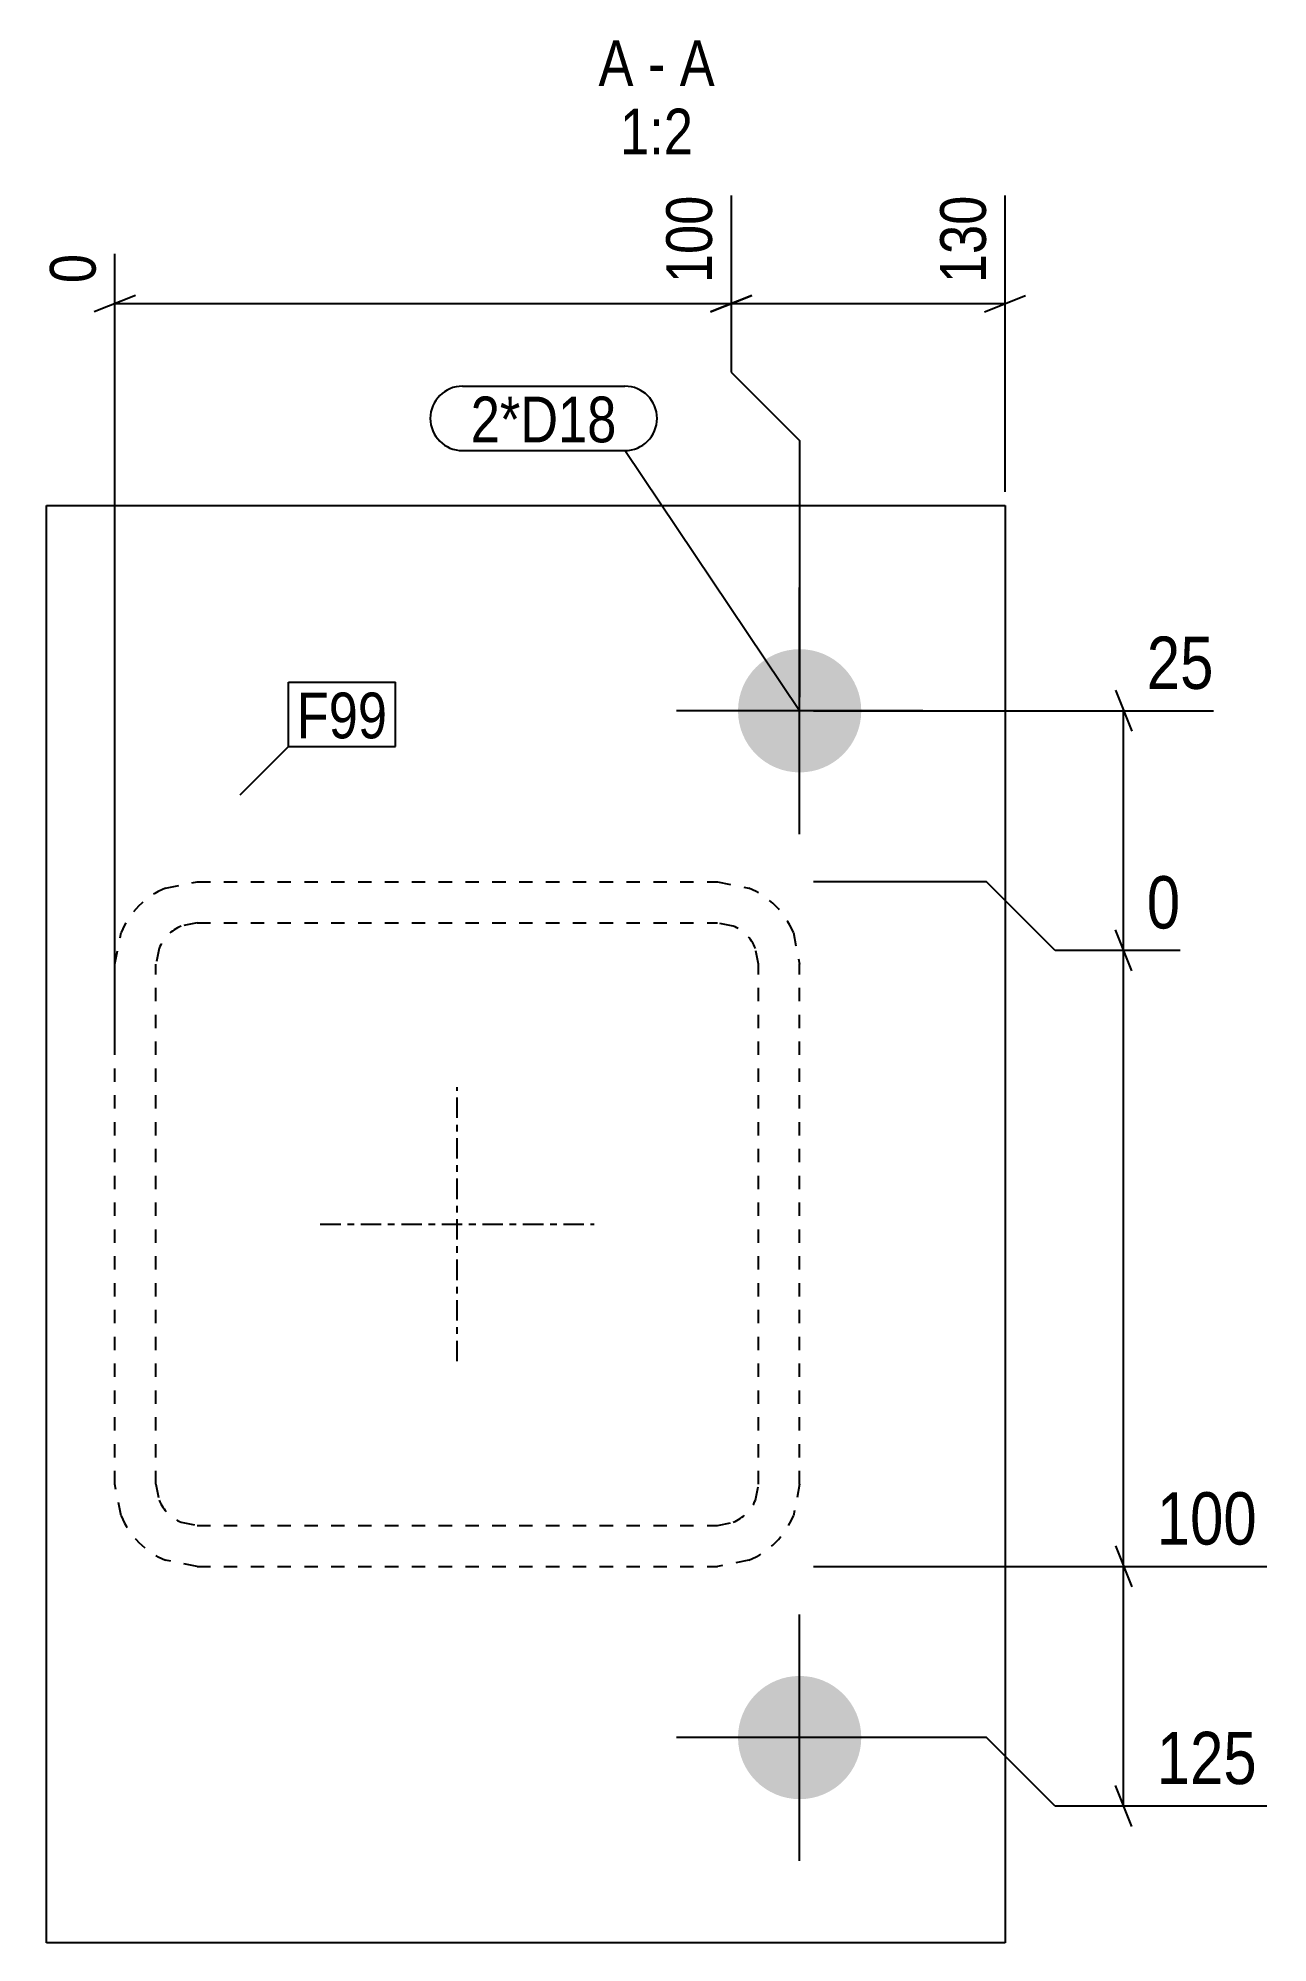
# Model space of a CAD drawing. Header units: millimetres. Extents: x 5 to 24209, y 5 to 1018.
# Drawn here: x 6795.3 to 6974.9, y 4.8 to 283.1 of the extents above; entities that cross this region are included whole.
import ezdxf

# ---------------------------------------------------------------- set-up
doc = ezdxf.new("R2010")
doc.units = ezdxf.units.MM
doc.linetypes.add('DXK_LINE_DOT2', pattern=[3.9198, 1.9599, -1.9599])
doc.linetypes.add('DXK_LINE_DOT3', pattern=[5.9187, 2.979, -0.9799, 0.9799, -0.9799])
for name, color, linetype in [('MÅLSÆTNING', 7, 'Continuous'), ('STÅL', 7, 'Continuous'), ('TEKST', 7, 'Continuous')]:
    doc.layers.add(name, color=color, linetype=linetype)
doc.styles.add('Arial Narrow', font='ARIALN.TTF', dxfattribs={"height": 0.2})

msp = doc.modelspace()

# ---------------------------------------------------------------- hatches: boundary and pattern name
at = {"layer": 'STÅL', "linetype": 'Continuous'}
for points in [[(6906.48, 175.8, -1), (6906.48, 193.8, -1)], [(6906.48, 25.8, -1), (6906.48, 43.8, -1)]]:
    msp.add_hatch(color=96, dxfattribs=at).paths.add_polyline_path(points)

# ---------------------------------------------------------------- linework, layer by layer
at = {"layer": 'MÅLSÆTNING', "color": 7, "linetype": 'Continuous'}
for p, q in [((6896.48, 260.08), (6896.48, 234.28)), ((6896.48, 260.08), (6896.48, 234.28)), ((6936.48, 216.8), (6936.48, 260.08)), ((6806.48, 136.05), (6806.48, 251.54)), ((6809.48, 245.48), (6803.48, 243.08)), ((6899.48, 245.48), (6893.48, 243.08)), ((6893.48, 243.08), (6899.48, 245.48)), ((6933.48, 243.08), (6939.48, 245.48)), ((6806.48, 244.28), (6896.48, 244.28)), ((6896.48, 244.28), (6936.48, 244.28)), ((6896.48, 234.28), (6906.48, 224.28)), ((6896.48, 234.28), (6906.48, 224.28)), ((6906.48, 224.28), (6906.48, 186.8)), ((6906.48, 224.28), (6906.48, 186.8)), ((6952.58, 187.8), (6954.98, 181.8)), ((6908.48, 184.8), (6966.93, 184.8)), ((6953.78, 149.8), (6953.78, 184.8)), ((6933.78, 159.8), (6908.48, 159.8)), ((6933.78, 159.8), (6908.48, 159.8)), ((6943.78, 149.8), (6933.78, 159.8)), ((6943.78, 149.8), (6933.78, 159.8)), ((6954.98, 146.8), (6952.58, 152.8)), ((6962.05, 149.8), (6943.78, 149.8)), ((6962.05, 149.8), (6943.78, 149.8)), ((6953.78, 59.8), (6953.78, 149.8)), ((6952.58, 62.8), (6954.98, 56.8)), ((6952.58, 62.8), (6954.98, 56.8)), ((6908.48, 59.8), (6974.71, 59.8)), ((6908.48, 59.8), (6974.71, 59.8)), ((6953.78, 24.8), (6953.78, 59.8)), ((6933.78, 34.8), (6908.48, 34.8)), ((6943.78, 24.8), (6933.78, 34.8)), ((6954.98, 21.8), (6952.58, 27.8)), ((6974.71, 24.8), (6943.78, 24.8))]:
    msp.add_line(p, q, dxfattribs=at)
at = {"layer": 'STÅL', "color": 2, "linetype": 'Continuous'}
for p, q in [((6796.48, 4.8), (6796.48, 214.8)), ((6796.48, 214.8), (6936.48, 214.8)), ((6936.48, 214.8), (6936.48, 4.8)), ((6936.48, 4.8), (6796.48, 4.8))]:
    msp.add_line(p, q, dxfattribs=at)
at = {"layer": 'STÅL', "color": 96, "linetype": 'Continuous'}
for p, q in [((6906.48, 166.8), (6906.48, 202.8)), ((6924.48, 184.8), (6888.48, 184.8)), ((6906.48, 16.8), (6906.48, 52.8)), ((6924.48, 34.8), (6888.48, 34.8))]:
    msp.add_line(p, q, dxfattribs=at)
at = {"layer": 'STÅL', "color": 7, "linetype": 'DXK_LINE_DOT2'}
for p, q in [((6813.88, 158.89), (6818.48, 159.8)), ((6818.48, 159.8), (6894.48, 159.8)), ((6894.48, 159.8), (6899.07, 158.89)), ((6818.48, 153.8), (6816.18, 153.34)), ((6818.48, 153.8), (6894.48, 153.8)), ((6896.77, 153.34), (6894.48, 153.8)), ((6806.48, 147.8), (6807.39, 152.39)), ((6905.56, 152.39), (6906.48, 147.8)), ((6806.48, 71.8), (6806.48, 147.8)), ((6812.93, 150.1), (6812.48, 147.8)), ((6812.48, 71.8), (6812.48, 147.8)), ((6900.48, 147.8), (6900.02, 150.1)), ((6900.48, 71.8), (6900.48, 147.8)), ((6906.48, 71.8), (6906.48, 147.8)), ((6807.39, 67.21), (6806.48, 71.8)), ((6812.48, 71.8), (6812.93, 69.5)), ((6900.02, 69.5), (6900.48, 71.8)), ((6906.48, 71.8), (6905.56, 67.21)), ((6816.18, 66.26), (6818.48, 65.8)), ((6818.48, 65.8), (6894.48, 65.8)), ((6894.48, 65.8), (6896.77, 66.26)), ((6818.48, 59.8), (6813.88, 60.71)), ((6818.48, 59.8), (6894.48, 59.8)), ((6899.07, 60.71), (6894.48, 59.8))]:
    msp.add_line(p, q, dxfattribs=at)
at = {"layer": 'STÅL', "color": 7, "linetype": 'DXK_LINE_DOT3'}
for p, q in [((6856.48, 89.8), (6856.48, 129.8)), ((6836.48, 109.8), (6876.48, 109.8))]:
    msp.add_line(p, q, dxfattribs=at)
at = {"layer": 'STÅL', "color": 7, "linetype": 'DXK_LINE_DOT2'}
for centre, radius, start, end in [((6818.48, 147.8), 12, 112.5, 157.5), ((6894.48, 147.8), 12, 22.5, 67.5), ((6818.48, 147.8), 6, 112.5, 157.5), ((6894.48, 147.8), 6, 22.5, 67.5), ((6818.48, 71.8), 12, 202.5, 247.5), ((6818.48, 71.8), 6, 202.5, 247.5), ((6894.48, 71.8), 6, 292.5, 337.5), ((6894.48, 71.8), 12, 292.5, 337.5)]:
    msp.add_arc(centre, radius, start, end, dxfattribs=at)

# ---------------------------------------------------------------- wipeouts: each hides what was drawn before it
at = {"color": 0, "linetype": 'Continuous'}
for points, layer in [([(6974.86, 61.4), (6974.86, 72.6), (6957.03, 72.6), (6957.03, 61.4)], 'MÅLSÆTNING'), ([(6974.86, 26.4), (6974.86, 37.6), (6957.03, 37.6), (6957.03, 26.4)], 'MÅLSÆTNING'), ([(6882.22, 276.08), (6882.22, 283.08), (6877.11, 283.08), (6877.11, 276.08)], 'TEKST'), ([(6886.87, 276.08), (6886.87, 283.08), (6884.32, 283.08), (6884.32, 276.08)], 'TEKST'), ([(6894.08, 276.08), (6894.08, 283.08), (6888.97, 283.08), (6888.97, 276.08)], 'TEKST'), ([(6890.93, 266.08), (6890.93, 273.08), (6880.26, 273.08), (6880.26, 266.08)], 'TEKST')]:
    msp.add_wipeout(points, dxfattribs=at).dxf.layer = layer
at = {"color": 0}
for points in [[(6879.76, 224.02), (6879.76, 231.02), (6858.45, 231.02), (6858.45, 224.02)], [(6846.25, 180.78), (6846.25, 187.78), (6833.04, 187.78), (6833.04, 180.78)]]:
    msp.add_wipeout(points, dxfattribs=at).dxf.layer = 'TEKST'

# ---------------------------------------------------------------- next in the draw order: texts
at = {"layer": 'MÅLSÆTNING', "color": 3, "linetype": 'Continuous', "style": 'Arial Narrow'}
for s, p in [('100', (6958.63, 63)), ('125', (6958.63, 28))]:
    msp.add_text(s, height=7.635, dxfattribs=at).set_placement(p)
at = {"layer": 'TEKST', "color": 3, "linetype": 'Continuous', "style": 'Arial Narrow'}
for s, height, p in [('A', 6.68, (6877.11, 276.08)), ('A', 6.68, (6888.97, 276.08)), ('-', 6.68, (6884.32, 276.08)), ('1:2', 6.681, (6880.26, 266.08))]:
    msp.add_text(s, height=height, dxfattribs=at).set_placement(p)

# ---------------------------------------------------------------- next in the draw order: wipeouts: each hides what was drawn before it
at = {"color": 0, "linetype": 'Continuous'}
for points in [[(6895.07, 261.48), (6885.27, 261.48), (6885.27, 245.88), (6895.07, 245.88)], [(6935.07, 261.48), (6925.27, 261.48), (6925.27, 245.88), (6935.07, 245.88)], [(6805.08, 252.94), (6795.28, 252.94), (6795.28, 245.88), (6805.08, 245.88)], [(6968.53, 186.4), (6968.53, 197.6), (6955.58, 197.6), (6955.58, 186.4)], [(6963.65, 151.4), (6963.65, 162.6), (6955.58, 162.6), (6955.58, 151.4)]]:
    msp.add_wipeout(points, dxfattribs=at).dxf.layer = 'MÅLSÆTNING'
at = {"color": 0}
for points in [[(6879.76, 224.02), (6879.76, 231.02), (6858.45, 231.02), (6858.45, 224.02)], [(6846.25, 180.78), (6846.25, 187.78), (6833.04, 187.78), (6833.04, 180.78)]]:
    msp.add_wipeout(points, dxfattribs=at).dxf.layer = 'TEKST'

# ---------------------------------------------------------------- next in the draw order: linework, layer by layer
at = {"layer": 'MÅLSÆTNING', "color": 7, "linetype": 'Continuous'}
msp.add_line((6954.98, 146.8), (6952.58, 152.8), dxfattribs=at)
at = {"layer": 'TEKST', "color": 7, "linetype": 'Continuous'}
for p, q in [((6857.25, 232.22), (6880.96, 232.22)), ((6857.25, 222.82), (6880.96, 222.82)), ((6906.48, 184.8), (6880.96, 222.82)), ((6831.84, 188.98), (6847.45, 188.98)), ((6831.84, 179.58), (6831.84, 188.98)), ((6847.45, 179.58), (6847.45, 188.98)), ((6824.77, 172.51), (6831.84, 179.58)), ((6831.84, 179.58), (6847.45, 179.58))]:
    msp.add_line(p, q, dxfattribs=at)
for centre, start, end in [((6857.25, 227.52), 90, 270), ((6880.96, 227.52), 270, 90)]:
    msp.add_arc(centre, 4.7, start, end, dxfattribs=at)

# ---------------------------------------------------------------- next in the draw order: texts
at = {"layer": 'MÅLSÆTNING', "color": 3, "linetype": 'Continuous', "style": 'Arial Narrow'}
for s, height, p in [('100', 6.681, (6893.68, 247.28)), ('130', 6.681, (6933.68, 247.28)), ('0', 6.68, (6803.68, 247.28))]:
    msp.add_text(s, height=height, rotation=90.0002, dxfattribs=at).set_placement(p)
for s, height, p in [('25', 7.635, (6957.18, 188)), ('0', 7.64, (6957.18, 153))]:
    msp.add_text(s, height=height, dxfattribs=at).set_placement(p)
at = {"layer": 'TEKST', "color": 3, "style": 'Arial Narrow'}
for s, p in [('2*D18', (6858.45, 224.02)), ('F99', (6833.04, 180.78))]:
    msp.add_text(s, height=6.681, dxfattribs=at).set_placement(p)

doc.saveas('drawing.dxf')
